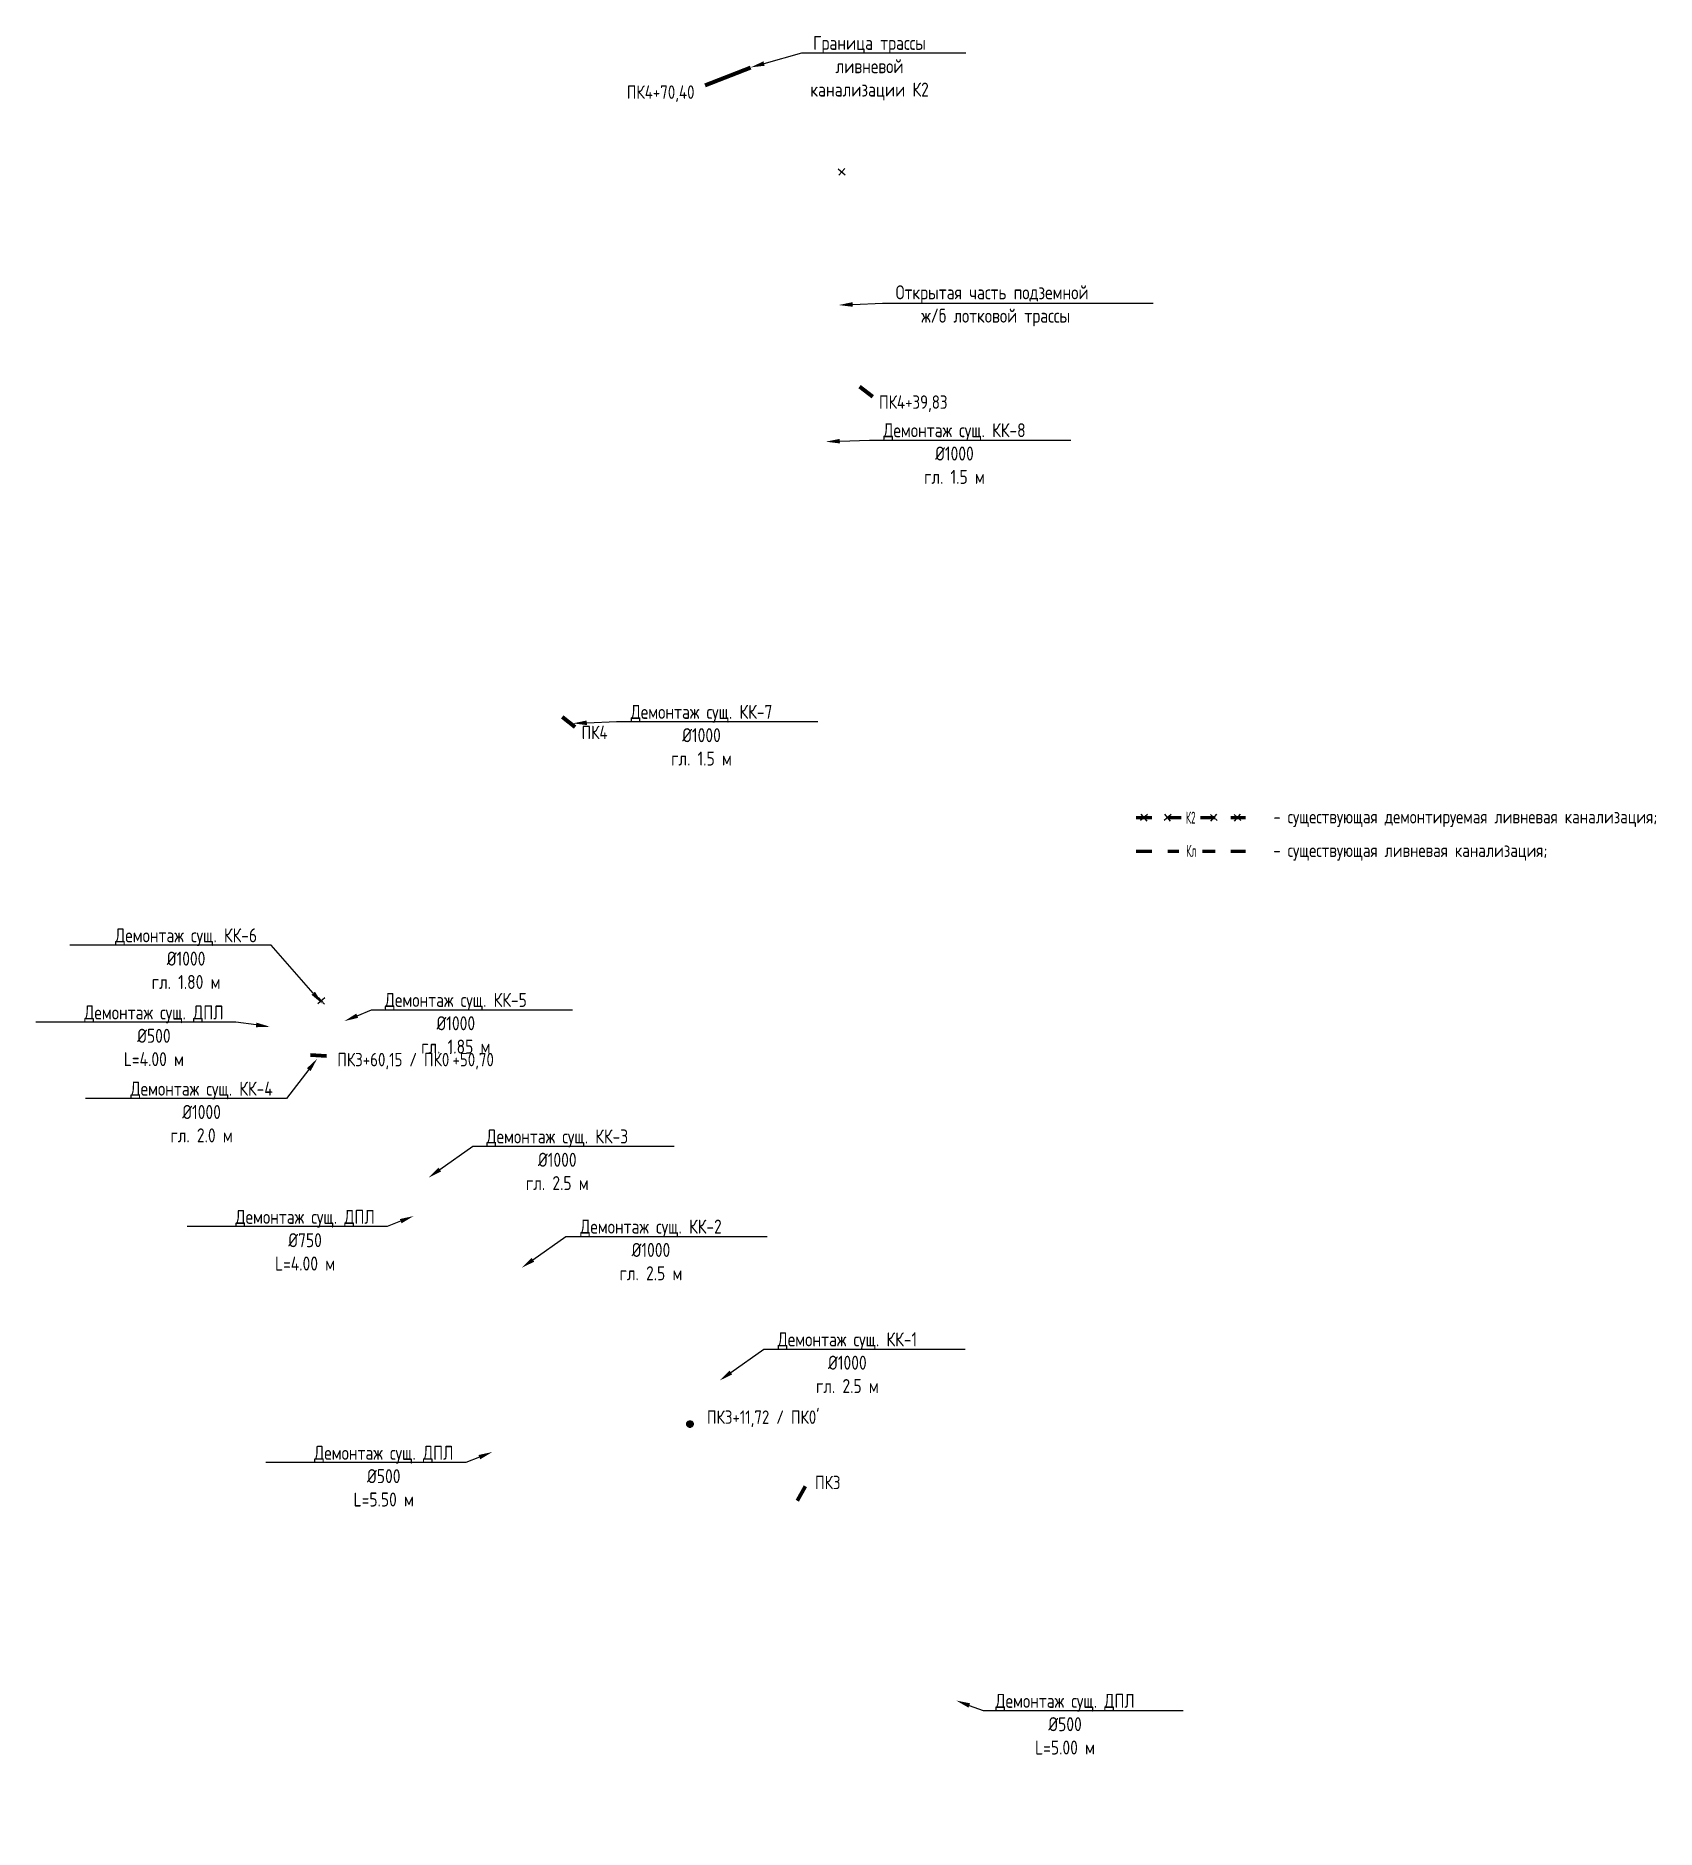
# Model space of a CAD drawing. Header units: millimetres. Extents: x 23457745 to 25202521, y 22218467 to 22861220.
# Drawn here: x 23888701 to 24033338, y 22635187 to 22795266 of the extents above; entities that cross this region are included whole.
import ezdxf
from ezdxf import colors
from ezdxf.entities.mleader import LeaderData, LeaderLine
from ezdxf.math import Vec2, Vec3

# ---------------------------------------------------------------- set-up
doc = ezdxf.new("R2010")
doc.units = ezdxf.units.MM
doc.linetypes.add('Штриховая', pattern=[2822.222233, 1411.111116, -1411.111116])
for name, color, linetype, lineweight in [('Text blocks_Ном._пера__28', 7, 'Continuous', 13), ('ВК_Текст', 7, 'Continuous', 25), ('Пикеты', 1, 'Continuous', 60), ('Труба К2', 7, 'Continuous', 60)]:
    doc.layers.add(name, color=color, linetype=linetype, lineweight=lineweight)
doc.layers.add('Выноски', color=7, linetype='Continuous')
doc.styles.add('GOST 2.304', font='GOST_type.ttf')
doc.styles.add('GOST_100', font='cs_gost2304.shx', dxfattribs={"width": 0.7, "height": 300})

msp = doc.modelspace()

# ---------------------------------------------------------------- texts
at = {"layer": 'Text blocks_Ном._пера__28', "style": 'GOST 2.304'}
for s, p in [('- существующая демонтируемая ливневая канализация;', (23999165.842, 22724961.208)), ('- существующая ливневая канализация;', (23999165.842, 22721966.327))]:
    msp.add_text(s, height=1200, dxfattribs=at).set_placement(p)
at = {"layer": 'Пикеты', "style": 'GOST 2.304'}
for s, p in [('ПК4+70,40', (23941456.099, 22789643.535)), ('ПК4+39,83', (23963969.702, 22761974.354, -123453)), ('ПК4', (23937412.373, 22732488.287, -123453)), ("ПК3+60,15 / ПК0'+50,70 ", (23915604.966, 22703280.004, -228747)), ("ПК3+11,72 / ПК0'", (23948605.063, 22671362.774, -228747)), ('ПК3', (23958253.394, 22665533.732, -228747))]:
    msp.add_text(s, height=1200, dxfattribs=at).set_placement(p)

# ---------------------------------------------------------------- blocks, each defined once
blk = doc.blocks.new('*U4')
at = {"color": 255}
blk.add_wipeout([(-200, 125), (200, 125), (200, -125), (-200, -125)], dxfattribs=at)
at = {"layer": 'ВК_Текст', "insert": (0, 0), "char_height": 250, "attachment_point": 5, "style": 'GOST_100'}
blk.add_mtext('К2', dxfattribs=at)
blk = doc.blocks.new('hfdsaf')
at = {"color": 255}
blk.add_wipeout([(-1038, 533), (1038, 533), (1038, -533), (-1038, -533)], dxfattribs=at)
at = {"layer": 'ВК_Текст', "insert": (51, 25), "char_height": 1066.7, "attachment_point": 5, "rotation": 359.99126, "style": 'GOST_100'}
blk.add_mtext('Кл', dxfattribs=at)

# ---------------------------------------------------------------- hatches: boundary and pattern name
at = {"layer": 'Пикеты'}
h = msp.add_hatch(dxfattribs=at)
h.set_pattern_fill('ANGLE', color=256)
h.set_pattern_definition([(0, (-327504.5386, -3791.1246), (0, 6.985), [5.08, -1.905]), (90, (-327504.5386, -3791.1246), (-6.985, 4e-16), [5.08, -1.905])])
h.paths.add_polyline_path([(23946892.562, 22671353.231, 1), (23947297.385, 22671353.231, 1)])

# ---------------------------------------------------------------- linework, layer by layer
for p, q in [((23960328.28, 22783393.829, 38430.854), (23960943.65, 22782859.81, -106840.295)), ((23960368.956, 22782819.134, 38430.854), (23960902.975, 22783434.504, -106840.295)), ((23987932.932, 22725745.727, 72631.988), (23987317.562, 22725211.708, -72639.161)), ((23987892.257, 22725171.033, 72631.988), (23987358.238, 22725786.403, -72639.161)), ((23990042.056, 22725745.727, 72643.822), (23989426.686, 22725211.708, -72627.327)), ((23990001.38, 22725171.033, 72643.822), (23989467.361, 22725786.403, -72627.327)), ((23993546.268, 22725745.727, 72643.822), (23994161.638, 22725211.708, -72627.327)), ((23993586.944, 22725171.033, 72643.822), (23994120.963, 22725786.403, -72627.327)), ((23995655.391, 22725745.727, 72631.988), (23996270.762, 22725211.708, -72639.161)), ((23995696.067, 22725171.033, 72631.988), (23996230.086, 22725786.403, -72639.161)), ((23914495.723, 22709388.796, 251770.149), (23913880.353, 22708854.777, 106499)), ((23914455.048, 22708814.101, 251770.149), (23913921.029, 22709429.471, 106499))]:
    msp.add_line(p, q)
at = {"layer": 'Пикеты', "color": 240, "lineweight": 70, "true_color": 0xed1f24}
for p, q in [((23948455.336, 22790860.74), (23952508.95, 22792452.445)), ((23963409.925, 22763048.35), (23962255.043, 22763927.841)), ((23936852.596, 22733562.282), (23935697.714, 22734441.774)), ((23914654.086, 22704186.226), (23913205.87, 22704285.864)), ((23957361.488, 22665774.166), (23956665.917, 22664500.024))]:
    msp.add_line(p, q, dxfattribs=at)
at = {"layer": 'Пикеты'}
msp.add_circle((23947094.974, 22671353.231), 202.412, dxfattribs=at)
at = {"layer": 'Труба К2', "linetype": 'Штриховая'}
for p, q in [((23986913.404, 22725478.753), (23996674.92, 22725478.753)), ((23986913.404, 22722483.871), (23996674.92, 22722483.871))]:
    msp.add_line(p, q, dxfattribs=at)

msp.set_redraw_order([(e.dxf.handle, doc.entitydb.next_handle()) for e in msp.query("TEXT MTEXT ATTDEF DIMENSION ARC_DIMENSION")])  # texts and dimensions are drawn at this point

# ---------------------------------------------------------------- leaders
at = {"layer": 'Выноски', "color": 0, "lineweight": -2}
ml = msp.add_multileader_mtext('Standard', dxfattribs=at)
ml.set_content('{\\C0;Граница трассы\\Pливневой\\Pканализации К2}', color=5, style='GOST 2.304')
ml.set_leader_properties(lineweight=-3)
ml.build(insert=Vec2(0, 0))
ml.multileader.update_dxf_attribs({"text_left_attachment_type": 6, "text_right_attachment_type": 6, "dogleg_length": 1, "arrow_head_size": 1250, "scale": 500})
ctx = ml.context
ctx.base_point, ctx.scale, ctx.char_height, ctx.arrow_head_size, ctx.landing_gap_size, ctx.plane_origin = Vec3(23957186.17, 22793765.127, -193576), 500, 1250, 1250, 900, Vec3(23960053.644, 22789108.96, -193576)
ctx.left_attachment, ctx.right_attachment, ctx.text_align_type = 6, 6, 1
notes = []
notes.append((ctx, [(0, (1, 1, 0), (23957086.322, 22793765.127, -193576), (1, 0), 99.848, [(1, [(23952508.95, 22792452.445, -193576)], 0, [])])]))
ctx.mtext.insert, ctx.mtext.alignment, ctx.mtext.flow_direction = Vec3(23963120.57, 22795265.127, -193576), 2, 5
ml = msp.add_multileader_mtext('Standard', dxfattribs=at)
ml.set_content('{\\C0;Открытая часть подземной\\P ж/б лотковой трассы}', color=5, style='GOST 2.304')
ml.set_leader_properties(lineweight=-3)
ml.build(insert=Vec2(0, 0))
ml.multileader.update_dxf_attribs({"text_left_attachment_type": 6, "text_right_attachment_type": 6, "dogleg_length": 1, "arrow_head_size": 1250, "scale": 500})
ctx = ml.context
ctx.base_point, ctx.scale, ctx.char_height, ctx.arrow_head_size, ctx.landing_gap_size, ctx.plane_origin = Vec3(23964368.329, 22771390.283), 500, 1250, 1250, 900, Vec3(23962103.387, 22750821.884)
ctx.left_attachment, ctx.right_attachment, ctx.text_align_type = 6, 6, 1
notes.append((ctx, [(0, (1, 1, 0), (23964268.481, 22771390.283), (1, 0), 99.848, [(1, [(23960366.06, 22771239.072)], 0, [])])]))
ctx.mtext.insert, ctx.mtext.alignment, ctx.mtext.flow_direction = Vec3(23974063.897, 22772997.681), 2, 5
ml = msp.add_multileader_mtext('Standard', dxfattribs=at)
ml.set_content('{\\C0;Демонтаж сущ. КК-8\\P%%C1000\\Pгл. 1.5 м}', color=5, style='GOST 2.304')
ml.set_leader_properties(lineweight=-3)
ml.build(insert=Vec2(0, 0))
ml.multileader.update_dxf_attribs({"text_left_attachment_type": 6, "text_right_attachment_type": 6, "dogleg_length": 1, "arrow_head_size": 1250, "scale": 500})
ctx = ml.context
ctx.base_point, ctx.scale, ctx.char_height, ctx.arrow_head_size, ctx.landing_gap_size, ctx.plane_origin = Vec3(23963218.555, 22759189.592), 500, 1250, 1250, 900, Vec3(23960953.613, 22738621.193)
ctx.left_attachment, ctx.right_attachment, ctx.text_align_type = 6, 6, 1
notes.append((ctx, [(0, (1, 1, 0), (23963118.707, 22759189.592), (1, 0), 99.848, [(1, [(23959216.286, 22759038.381)], 0, [])])]))
ctx.mtext.insert, ctx.mtext.alignment, ctx.mtext.flow_direction = Vec3(23970702.722, 22760689.592), 2, 5
ml = msp.add_multileader_mtext('Standard', dxfattribs=at)
ml.set_content('{\\C0;Демонтаж сущ. КК-7\\P%%C1000\\Pгл. 1.5 м}', color=5, style='GOST 2.304')
ml.set_leader_properties(lineweight=-3)
ml.build(insert=Vec2(0, 0))
ml.multileader.update_dxf_attribs({"text_left_attachment_type": 6, "text_right_attachment_type": 6, "dogleg_length": 1, "arrow_head_size": 1250, "scale": 500})
ctx = ml.context
ctx.base_point, ctx.scale, ctx.char_height, ctx.arrow_head_size, ctx.landing_gap_size, ctx.plane_origin = Vec3(23940636.289, 22734047.988), 500, 1250, 1250, 900, Vec3(23938371.347, 22713479.589)
ctx.left_attachment, ctx.right_attachment, ctx.text_align_type = 6, 6, 1
notes.append((ctx, [(0, (1, 1, 0), (23940536.442, 22734047.988), (1, 0), 99.848, [(1, [(23936634.021, 22733896.776)], 0, [])])]))
ctx.mtext.insert, ctx.mtext.alignment, ctx.mtext.flow_direction = Vec3(23948121.35, 22735547.988), 2, 5
ml = msp.add_multileader_mtext('Standard', dxfattribs=at)
ml.set_content('{\\C0;Демонтаж сущ. КК-6\\P%%C1000\\Pгл. 1.80 м}', color=5, style='GOST 2.304')
ml.set_leader_properties(lineweight=-3)
ml.build(insert=Vec2(0, 0))
ml.multileader.update_dxf_attribs({"text_left_attachment_type": 6, "text_right_attachment_type": 6, "dogleg_length": 1, "arrow_head_size": 1250, "scale": 500})
ctx = ml.context
ctx.base_point, ctx.scale, ctx.char_height, ctx.arrow_head_size, ctx.landing_gap_size, ctx.plane_origin = Vec3(23894628.062, 22714100.384, -181), 500, 1250, 1250, 900, Vec3(23916021.915, 22688444.85, -181)
ctx.left_attachment, ctx.right_attachment, ctx.text_align_type = 6, 6, 1
notes.append((ctx, [(1, (1, 1, 0), (23909696.244, 22714100.384, -181), (-1, 0), 99.848, [(1, [(23914284.588, 22708862.038, -181)], 0, [])])]))
ctx.mtext.insert, ctx.mtext.alignment, ctx.mtext.flow_direction = Vec3(23902112.229, 22715600.384, -181), 2, 5
ml = msp.add_multileader_mtext('Standard', dxfattribs=at)
ml.set_content('{\\C0;Демонтаж сущ. КК-5\\P%%C1000\\Pгл. 1.85 м}', color=5, style='GOST 2.304')
ml.set_leader_properties(lineweight=-3)
ml.build(insert=Vec2(0, 0))
ml.multileader.update_dxf_attribs({"text_left_attachment_type": 6, "text_right_attachment_type": 6, "dogleg_length": 1, "arrow_head_size": 1250, "scale": 500})
ctx = ml.context
ctx.base_point, ctx.scale, ctx.char_height, ctx.arrow_head_size, ctx.landing_gap_size, ctx.plane_origin = Vec3(23918749.306, 22708332.071), 500, 1250, 1250, 900, Vec3(23937880.761, 22685118.958)
ctx.left_attachment, ctx.right_attachment, ctx.text_align_type = 6, 6, 1
notes.append((ctx, [(0, (1, 1, 0), (23918649.458, 22708332.071), (1, 0), 99.848, [(1, [(23916233.83, 22707311.585)], 0, [])])]))
ctx.mtext.insert, ctx.mtext.alignment, ctx.mtext.flow_direction = Vec3(23926188.799, 22709832.071), 2, 5
ml = msp.add_multileader_mtext('Standard', dxfattribs=at)
ml.set_content('{\\C0;Демонтаж сущ. ДПЛ\\P%%C500\\PL=4.00 м}', color=5, style='GOST 2.304')
ml.set_leader_properties(lineweight=-3)
ml.build(insert=Vec2(0, 0))
ml.multileader.update_dxf_attribs({"text_left_attachment_type": 6, "text_right_attachment_type": 6, "dogleg_length": 1, "arrow_head_size": 1250, "scale": 500})
ctx = ml.context
ctx.base_point, ctx.scale, ctx.char_height, ctx.arrow_head_size, ctx.landing_gap_size, ctx.plane_origin = Vec3(23892020.814, 22707213.217), 500, 1250, 1250, 900, Vec3(23886647.731, 22680596.125)
ctx.left_attachment, ctx.right_attachment, ctx.text_align_type = 6, 6, 1
notes.append((ctx, [(1, (1, 1, 0), (23906552.9, 22707213.217), (-1, 0), 99.848, [(1, [(23909610.861, 22706811.383)], 0, [])])]))
ctx.mtext.insert, ctx.mtext.alignment, ctx.mtext.flow_direction = Vec3(23899236.933, 22708713.217), 2, 5
ml = msp.add_multileader_mtext('Standard', dxfattribs=at)
ml.set_content('{\\C0;Демонтаж сущ. КК-4\\P%%C1000\\Pгл. 2.0 м}', color=5, style='GOST 2.304')
ml.set_leader_properties(lineweight=-3)
ml.build(insert=Vec2(0, 0))
ml.multileader.update_dxf_attribs({"text_left_attachment_type": 6, "text_right_attachment_type": 6, "dogleg_length": 1, "arrow_head_size": 1250, "scale": 500})
ctx = ml.context
ctx.base_point, ctx.scale, ctx.char_height, ctx.arrow_head_size, ctx.landing_gap_size, ctx.plane_origin = Vec3(23896012.183, 22700409.523), 500, 1250, 1250, 900, Vec3(23913237.561, 22680620.199)
ctx.left_attachment, ctx.right_attachment, ctx.text_align_type = 6, 6, 1
notes.append((ctx, [(1, (1, 1, 0), (23911081.259, 22700409.523), (-1, 0), 99.848, [(1, [(23913826.328, 22703976.416)], 0, [])])]))
ctx.mtext.insert, ctx.mtext.alignment, ctx.mtext.flow_direction = Vec3(23903496.797, 22701909.523), 2, 5
ml = msp.add_multileader_mtext('Standard', dxfattribs=at)
ml.set_content('{\\C0;Демонтаж сущ. КК-3\\P%%C1000\\Pгл. 2.5 м}', color=5, style='GOST 2.304')
ml.set_leader_properties(lineweight=-3)
ml.build(insert=Vec2(0, 0))
ml.multileader.update_dxf_attribs({"text_left_attachment_type": 6, "text_right_attachment_type": 6, "dogleg_length": 1, "arrow_head_size": 1250, "scale": 500})
ctx = ml.context
ctx.base_point, ctx.scale, ctx.char_height, ctx.arrow_head_size, ctx.landing_gap_size, ctx.plane_origin = Vec3(23927809.158, 22696147.894), 500, 1250, 1250, 900, Vec3(23922436.075, 22669530.802)
ctx.left_attachment, ctx.right_attachment, ctx.text_align_type = 6, 6, 1
notes.append((ctx, [(0, (1, 1, 0), (23927709.31, 22696147.894), (1, 0), 99.848, [(1, [(23923740.561, 22693336.988)], 0, [])])]))
ctx.mtext.insert, ctx.mtext.alignment, ctx.mtext.flow_direction = Vec3(23935248.65, 22697647.894), 2, 5
ml = msp.add_multileader_mtext('Standard', dxfattribs=at)
ml.set_content('{\\C0;Демонтаж сущ. ДПЛ\\P%%C750\\PL=4.00 м}', color=5, style='GOST 2.304')
ml.set_leader_properties(lineweight=-3)
ml.build(insert=Vec2(0, 0))
ml.multileader.update_dxf_attribs({"text_left_attachment_type": 6, "text_right_attachment_type": 6, "dogleg_length": 1, "arrow_head_size": 1250, "scale": 500})
ctx = ml.context
ctx.base_point, ctx.scale, ctx.char_height, ctx.arrow_head_size, ctx.landing_gap_size, ctx.plane_origin = Vec3(23905516.707, 22688967.684), 500, 1250, 1250, 900, Vec3(23900143.623, 22662350.592)
ctx.left_attachment, ctx.right_attachment, ctx.text_align_type = 6, 6, 1
notes.append((ctx, [(1, (1, 1, 0), (23920048.792, 22688967.684), (-1, 0), 99.848, [(1, [(23922426.493, 22689916.459)], 0, [])])]))
ctx.mtext.insert, ctx.mtext.alignment, ctx.mtext.flow_direction = Vec3(23912732.825, 22690467.684), 2, 5
ml = msp.add_multileader_mtext('Standard', dxfattribs=at)
ml.set_content('{\\C0;Демонтаж сущ. КК-2\\P%%C1000\\Pгл. 2.5 м}', color=5, style='GOST 2.304')
ml.set_leader_properties(lineweight=-3)
ml.build(insert=Vec2(0, 0))
ml.multileader.update_dxf_attribs({"text_left_attachment_type": 6, "text_right_attachment_type": 6, "dogleg_length": 1, "arrow_head_size": 1250, "scale": 500})
ctx = ml.context
ctx.base_point, ctx.scale, ctx.char_height, ctx.arrow_head_size, ctx.landing_gap_size, ctx.plane_origin = Vec3(23936121.673, 22688097.951), 500, 1250, 1250, 900, Vec3(23930748.59, 22661480.859)
ctx.left_attachment, ctx.right_attachment, ctx.text_align_type = 6, 6, 1
notes.append((ctx, [(0, (1, 1, 0), (23936021.825, 22688097.951), (1, 0), 99.848, [(1, [(23932053.076, 22685287.045)], 0, [])])]))
ctx.mtext.insert, ctx.mtext.alignment, ctx.mtext.flow_direction = Vec3(23943609.414, 22689597.951), 2, 5
ml = msp.add_multileader_mtext('Standard', dxfattribs=at)
ml.set_content('{\\C0;Демонтаж сущ. КК-1\\P%%C1000\\Pгл. 2.5 м}', color=5, style='GOST 2.304')
ml.set_leader_properties(lineweight=-3)
ml.build(insert=Vec2(0, 0))
ml.multileader.update_dxf_attribs({"text_left_attachment_type": 6, "text_right_attachment_type": 6, "dogleg_length": 1, "arrow_head_size": 1250, "scale": 500})
ctx = ml.context
ctx.base_point, ctx.scale, ctx.char_height, ctx.arrow_head_size, ctx.landing_gap_size, ctx.plane_origin = Vec3(23953792.505, 22678032.949), 500, 1250, 1250, 900, Vec3(23948419.422, 22651415.857)
ctx.left_attachment, ctx.right_attachment, ctx.text_align_type = 6, 6, 1
notes.append((ctx, [(0, (1, 1, 0), (23953692.657, 22678032.949), (1, 0), 99.848, [(1, [(23949723.908, 22675222.043)], 0, [])])]))
ctx.mtext.insert, ctx.mtext.alignment, ctx.mtext.flow_direction = Vec3(23961142.648, 22679532.949), 2, 5
ml = msp.add_multileader_mtext('Standard', dxfattribs=at)
ml.set_content('{\\C0;Демонтаж сущ. ДПЛ\\P%%C500\\PL=5.50 м}', color=5, style='GOST 2.304')
ml.set_leader_properties(lineweight=-3)
ml.build(insert=Vec2(0, 0))
ml.multileader.update_dxf_attribs({"text_left_attachment_type": 6, "text_right_attachment_type": 6, "dogleg_length": 1, "arrow_head_size": 1250, "scale": 500})
ctx = ml.context
ctx.base_point, ctx.scale, ctx.char_height, ctx.arrow_head_size, ctx.landing_gap_size, ctx.plane_origin = Vec3(23912540.562, 22667904.487), 500, 1250, 1250, 900, Vec3(23907167.479, 22641287.395)
ctx.left_attachment, ctx.right_attachment, ctx.text_align_type = 6, 6, 1
notes.append((ctx, [(1, (1, 1, 0), (23927072.647, 22667904.487), (-1, 0), 99.848, [(1, [(23929450.349, 22668853.262)], 0, [])])]))
ctx.mtext.insert, ctx.mtext.alignment, ctx.mtext.flow_direction = Vec3(23919756.681, 22669404.487), 2, 5
ml = msp.add_multileader_mtext('Standard', dxfattribs=at)
ml.set_content('{\\C0;Демонтаж сущ. ДПЛ\\P%%C500\\PL=5.00 м}', color=5, style='GOST 2.304')
ml.set_leader_properties(lineweight=-3)
ml.build(insert=Vec2(0, 0))
ml.multileader.update_dxf_attribs({"text_left_attachment_type": 6, "text_right_attachment_type": 6, "dogleg_length": 1, "arrow_head_size": 1250, "scale": 500})
ctx = ml.context
ctx.base_point, ctx.scale, ctx.char_height, ctx.arrow_head_size, ctx.landing_gap_size, ctx.plane_origin = Vec3(23973358.622, 22645764.704), 500, 1250, 1250, 900, Vec3(23967985.538, 22619147.612)
ctx.left_attachment, ctx.right_attachment, ctx.text_align_type = 6, 6, 1
notes.append((ctx, [(0, (1, 1, 0), (23973258.774, 22645764.704), (1, 0), 99.848, [(1, [(23970854.435, 22646665.85)], 0, [])])]))
ctx.mtext.insert, ctx.mtext.alignment, ctx.mtext.flow_direction = Vec3(23980574.74, 22647264.704), 2, 5
for ctx, leaders in notes:
    for number, flags, end, landing, length, lines in leaders:
        leader = LeaderData()
        leader.index, (leader.has_last_leader_line, leader.has_dogleg_vector, leader.attachment_direction) = number, flags
        leader.last_leader_point, leader.dogleg_vector, leader.dogleg_length = Vec3(end), Vec3(landing), length
        for number, points, colour, breaks in lines:
            line = LeaderLine()
            line.index, line.vertices, line.color, line.breaks = number, Vec3.list(points), colors.encode_raw_color(colour), breaks
            leader.lines.append(line)
        ctx.leaders.append(leader)

# ---------------------------------------------------------------- next in the draw order: block references
msp.add_blockref('hfdsaf', (23991794.162, 22722484.029))
at = {"layer": 'ВК_Текст', "xscale": 4.266666666666672, "yscale": 4.266666666666672, "zscale": 4.266666666666672}
msp.add_blockref('*U4', (23991794.162, 22725478.753), dxfattribs=at)

doc.saveas('drawing.dxf')
